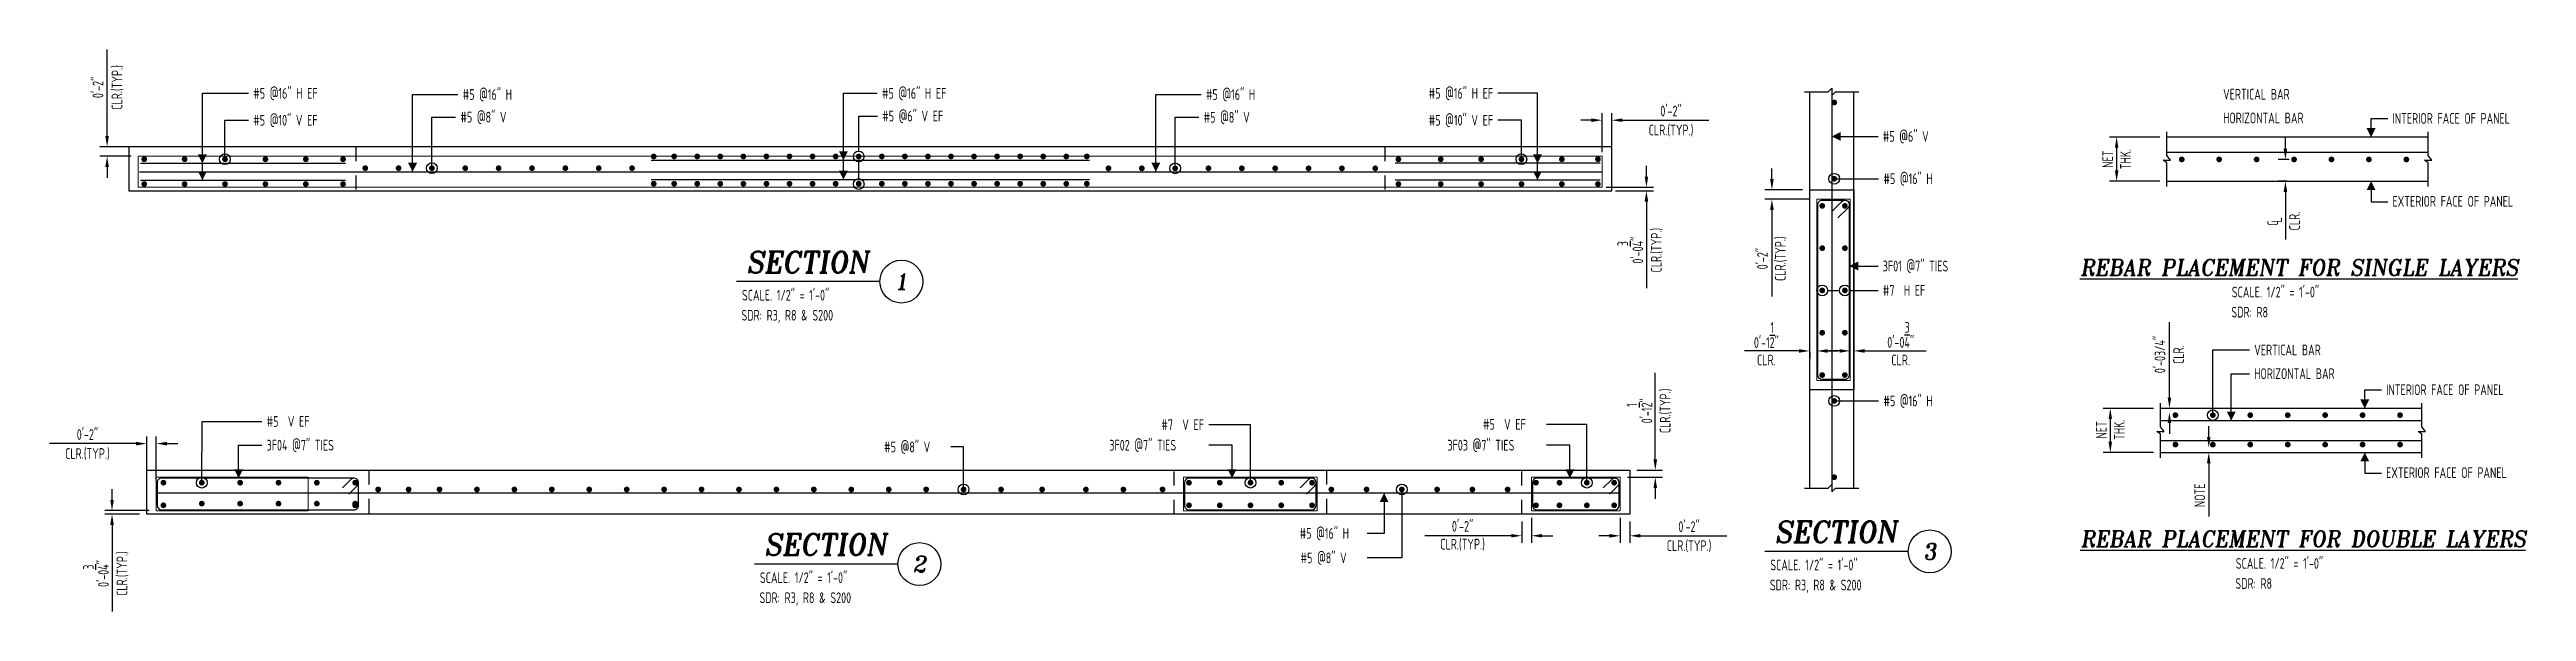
# Model space of a CAD drawing. Header units: inches. Extents: x -3675 to 11984, y -3832 to 1837.
# Drawn here: x 10755 to 11275, y -3832 to -3714 of the extents above; entities that cross this region are included whole.
import ezdxf
from ezdxf.enums import TextEntityAlignment as Align

# ---------------------------------------------------------------- set-up
doc = ezdxf.new("R2010")
doc.units = ezdxf.units.IN
doc.header["$MEASUREMENT"] = 0
doc.linetypes.add('HIDDEN', pattern=[6, 3, -3])
doc.layers.get('0').update_dxf_attribs({"linetype": 'CONTINUOUS'})
doc.layers.get('Defpoints').update_dxf_attribs({"linetype": 'CONTINUOUS'})
for name, color, linetype in [('0-25TEXT', 7, 'CONTINUOUS'), ('0-35', 3, 'CONTINUOUS'), ('0-35TEXT', 3, 'CONTINUOUS'), ('5', 4, 'CONTINUOUS'), ('DETAIL', 83, 'CONTINUOUS'), ('hidden', 7, 'HIDDEN'), ('REBARS', 4, 'CONTINUOUS')]:
    doc.layers.add(name, color=color, linetype=linetype)
doc.layers.add('COVER', color=6, linetype='CONTINUOUS', lineweight=0, plot=False)
doc.styles.add('AR', font='ARCHQUIK.shx', dxfattribs={"width": 0.8})
doc.styles.add('ROMANT', font='romant')
doc.dimstyles.new('CADS_DIM_48', dxfattribs={"dimscale": 48, "dimtxt": 0.09375, "dimasz": 0.09375, "dimexe": 0.0625, "dimexo": 0.0625, "dimgap": 0.09375, "dimtad": 0, "dimtih": 1, "dimtoh": 1, "dimzin": 1, "dimdsep": 46, "dimlunit": 4, "dimtxsty": 'AR', "dimblk": 'CLOSED', "dimcen": 0.1875, "dimadec": 0, "dimazin": 0, "dimtfac": 1, "dimtofl": 0, "dimtmove": 0, "dimatfit": 1, "dimldrblk": 'DOTBLANK', "dimfxl": 1, "dimtzin": 0, "dimarcsym": 0})

msp = doc.modelspace()

# ---------------------------------------------------------------- texts
at = {"color": 7, "linetype": 'Continuous', "style": 'ROMANT', "oblique": 9, "width": 0.95}
for s, p in [('%%UREBAR PLACEMENT FOR SINGLE LAYERS', (11227.46769, -3761.61972)), ('%%UREBAR PLACEMENT FOR DOUBLE LAYERS', (11228.30742, -3818.56576))]:
    msp.add_text(s, height=3.375, dxfattribs=at).set_placement(p, align=Align.CENTER)
at = {"layer": '0-25TEXT', "style": 'AR', "width": 0.8}
for s, height, p in [('#5 @16" H EF', 2.2497638, (10798.02994, -3724.52142)), ('#5 @16" H', 2.249764, (10841.99835, -3724.77146)), ('#5 @16" H EF', 2.2497638, (10929.99198, -3724.52142)), ('#5 @16" H', 2.249764, (10997.99138, -3724.77146)), ('#5 @8" V', 2.249764, (10841.51452, -3729.52128)), ('#5 @6" V EF', 2.2497638, (10930.04002, -3729.30755)), ('#5 @8" V', 2.249764, (10997.50755, -3729.55447)), ('#5 @10" V EF', 2.2497638, (10798.02994, -3730.16812)), ('#5 @6" V', 2.249764, (11140.05435, -3733.5663)), ('#5 @16" H', 2.249764, (11140.18004, -3742.44819)), ('3F01 @7" TIES', 2.2497638, (11140.05435, -3760.77451)), ('#7  H EF', 2.249764, (11140.05435, -3765.89184)), ('#5 @16" H', 2.249764, (11140.18004, -3789.08549)), ('#5  V EF', 2.249764, (10800.84826, -3793.39521)), ('#5  V EF', 2.249764, (11056.13386, -3793.99061)), ('3F04 @7" TIES', 2.2497638, (10800.84826, -3798.36745)), ('#5 @8" V', 2.249764, (10930.44884, -3798.74202)), ('3F02 @7" TIES', 2.2497638, (10977.72484, -3798.36745)), ('3F03 @7" TIES', 2.2497638, (11048.68637, -3798.36748)), ('#5 @16" H', 2.249764, (11017.66481, -3816.884)), ('#5 @8" V', 2.249764, (11017.84852, -3822.01423))]:
    msp.add_text(s, height=height, dxfattribs=at).set_placement(p)
for s, height, p in [('#5 @16" H EF', 2.2497638, (11058.27015, -3724.52142)), ('#5 @10" V EF', 2.2497638, (11058.27015, -3730.16812)), ('#7  V EF', 2.249764, (10997.58483, -3794.06884))]:
    msp.add_text(s, height=height, dxfattribs=at).set_placement(p, align=Align.RIGHT)
at = {"layer": '0-35TEXT', "style": 'AR', "width": 0.8}
for s, height, p in [('VERTICAL BAR', 2.2499437, (11211.47871, -3724.70397)), ('HORIZONTAL BAR', 2.2499437, (11211.47871, -3729.6997)), ('INTERIOR FACE OF PANEL', 2.2499437, (11247.01914, -3729.79043)), ('EXTERIOR FACE OF PANEL', 2.2499437, (11247.01914, -3747.18216)), ('SCALE. 1/2" = 1\'-0"', 2.2499437, (11213.31092, -3766.23845)), ('SDR: R3, R8 & S200', 2.2499437, (10900.5169, -3771.09215)), ('SCALE. 1/2" = 1\'-0"', 2.2499437, (10900.61369, -3766.88408)), ('SDR: R8', 2.249944, (11213.21412, -3770.44651)), ('VERTICAL BAR', 2.2499437, (11218.00989, -3778.36916)), ('HORIZONTAL BAR', 2.2499437, (11218.00989, -3783.3649)), ('INTERIOR FACE OF PANEL', 2.2499437, (11245.69318, -3786.73648)), ('EXTERIOR FACE OF PANEL', 2.2499437, (11245.69318, -3804.12821)), ('SCALE. 1/2" = 1\'-0"', 2.2499437, (11116.44783, -3823.50959)), ('SCALE. 1/2" = 1\'-0"', 2.2499437, (11214.15065, -3823.18449)), ('SCALE. 1/2" = 1\'-0"', 2.2499437, (10904.38616, -3826.1713)), ('SDR: R3, R8 & S200', 2.2499437, (11116.35103, -3827.71766)), ('SDR: R8', 2.249944, (11214.05386, -3827.39256)), ('SDR: R3, R8 & S200', 2.2499437, (10904.28937, -3830.37937))]:
    msp.add_text(s, height=height, dxfattribs=at).set_placement(p)

# ---------------------------------------------------------------- blocks, each defined once
blk = doc.blocks.new('leadrblk')
blk.add_lwpolyline([(0, 0, 0, 1, 0), (1, 0, 1, 1, 0)], format="xyseb")
blk = doc.blocks.new('SECT1')
at = {"color": 7, "linetype": 'Continuous'}
blk.add_line((0.627, 0), (-0.627, 0), dxfattribs=at)
blk.add_circle((0.815, 0), 0.188, dxfattribs=at)
at = {"color": 7, "linetype": 'Continuous', "style": 'ROMANT', "oblique": 9, "width": 0.95}
blk.add_text('SECTION', height=0.1875, dxfattribs=at).set_placement((-0.006, 0.077), align=Align.CENTER)
blk.add_attdef('SECT1', text='', height=0.141, dxfattribs=at).set_placement((0.815, 0), align=Align.MIDDLE)
blk = doc.blocks.new('*D499')
at = {"layer": 'Defpoints', "color": 0, "transparency": 16777216}
for p in [(11116.78, -3745.64), (11124.72, -3743.64), (11126.22, -3745.64)]:
    blk.add_point(p, dxfattribs=at)
at = {"layer": 'DETAIL', "color": 0, "lineweight": -2, "transparency": 16777216}
for p, q in [((11116.78, -3741.39), (11116.78, -3739.14)), ((11123.22, -3743.64), (11115.28, -3743.64)), ((11124.72, -3745.64), (11115.28, -3745.64)), ((11116.78, -3747.89), (11116.78, -3766.04))]:
    blk.add_line(p, q, dxfattribs=at)
at = {"layer": 'DETAIL', "color": 0, "transparency": 16777216}
for points in [[(11116.41, -3741.39), (11117.16, -3741.39), (11116.78, -3743.64)], [(11116.41, -3747.89), (11117.16, -3747.89), (11116.78, -3745.64)]]:
    blk.add_solid(points, dxfattribs=at)
at = {"layer": 'DETAIL', "color": 0, "transparency": 16777216, "insert": (11116.78, -3758.09), "char_height": 2.25, "attachment_point": 5, "rotation": 90, "style": 'AR'}
blk.add_mtext('0\'-2"\\PCLR.(TYP.)', dxfattribs=at)
blk = doc.blocks.new('_DotBlank')
at = {"layer": '0-35', "color": 0, "lineweight": -2}
blk.add_line((-0.5, 0), (-1, 0), dxfattribs=at)
blk.add_circle((0, 0), 0.5, dxfattribs=at)
blk = doc.blocks.new('*D500')
at = {"layer": 'Defpoints', "color": 0, "transparency": 16777216}
for p in [(11124.72, -3776.2), (11124.72, -3777.46), (11126.22, -3776.2)]:
    blk.add_point(p, dxfattribs=at)
at = {"layer": 'DETAIL', "color": 0, "lineweight": -2, "transparency": 16777216}
for p, q in [((11122.47, -3777.46), (11111.02, -3777.46)), ((11124.72, -3777.7), (11124.72, -3778.96)), ((11126.22, -3777.7), (11126.22, -3778.96)), ((11128.47, -3777.46), (11130.72, -3777.46))]:
    blk.add_line(p, q, dxfattribs=at)
at = {"layer": 'DETAIL', "color": 0, "transparency": 16777216}
for points in [[(11122.47, -3777.09), (11122.47, -3777.84), (11124.72, -3777.46)], [(11128.47, -3777.09), (11128.47, -3777.84), (11126.22, -3777.46)]]:
    blk.add_solid(points, dxfattribs=at)
at = {"layer": 'DETAIL', "color": 0, "transparency": 16777216, "char_height": 2.25, "attachment_point": 5, "style": 'AR'}
for s, insert in [('0\'-1{\\H1.000000x;\\S1/2;}"', (11115.62, -3774.13)), ('CLR.', (11115.62, -3779.38))]:
    blk.add_mtext(s, dxfattribs=dict(at, insert=insert))
blk = doc.blocks.new('*D501')
at = {"layer": 'Defpoints', "color": 0, "transparency": 16777216}
for p in [(11133.22, -3777.59), (11133.97, -3777.46), (11133.97, -3777.59)]:
    blk.add_point(p, dxfattribs=at)
at = {"layer": 'DETAIL', "color": 0, "lineweight": -2, "transparency": 16777216}
for p, q in [((11130.97, -3777.46), (11128.72, -3777.46)), ((11133.22, -3776.09), (11133.22, -3775.96)), ((11133.97, -3776.09), (11133.97, -3775.96)), ((11136.22, -3777.46), (11149.16, -3777.46))]:
    blk.add_line(p, q, dxfattribs=at)
at = {"layer": 'DETAIL', "color": 0, "transparency": 16777216}
for points in [[(11130.97, -3777.08), (11130.97, -3777.83), (11133.22, -3777.46)], [(11136.22, -3777.08), (11136.22, -3777.83), (11133.97, -3777.46)]]:
    blk.add_solid(points, dxfattribs=at)
at = {"layer": 'DETAIL', "color": 0, "transparency": 16777216, "char_height": 2.25, "attachment_point": 5, "style": 'AR'}
for s, insert in [('0\'-0{\\H1.000000x;\\S3/4;}"', (11143.81, -3774.08)), ('CLR.', (11143.81, -3779.37))]:
    blk.add_mtext(s, dxfattribs=dict(at, insert=insert))
blk = doc.blocks.new('*D503')
at = {"layer": 'Defpoints', "color": 0, "transparency": 16777216}
for p in [(11083.16, -3729.04), (11081.16, -3737.23), (11083.16, -3738.29)]:
    blk.add_point(p, dxfattribs=at)
at = {"layer": 'DETAIL', "color": 0, "lineweight": -2, "transparency": 16777216}
for p, q in [((11078.91, -3729.04), (11076.66, -3729.04)), ((11081.16, -3735.73), (11081.16, -3727.54)), ((11083.16, -3736.79), (11083.16, -3727.54)), ((11085.41, -3729.04), (11103.56, -3729.04))]:
    blk.add_line(p, q, dxfattribs=at)
at = {"layer": 'DETAIL', "color": 0, "transparency": 16777216}
for points in [[(11078.91, -3728.66), (11078.91, -3729.41), (11081.16, -3729.04)], [(11085.41, -3728.66), (11085.41, -3729.41), (11083.16, -3729.04)]]:
    blk.add_solid(points, dxfattribs=at)
at = {"layer": 'DETAIL', "color": 0, "transparency": 16777216, "char_height": 2.25, "attachment_point": 5, "style": 'AR'}
for s, insert in [('0\'-2"', (11095.61, -3727.12)), ('CLR.(TYP.)', (11095.61, -3731.22))]:
    blk.add_mtext(s, dxfattribs=dict(at, insert=insert))
blk = doc.blocks.new('*D504')
at = {"layer": 'Defpoints', "color": 0, "transparency": 16777216}
for p in [(11080.52, -3743.11), (11082.44, -3743.86), (11090.45, -3743.86)]:
    blk.add_point(p, dxfattribs=at)
at = {"layer": 'DETAIL', "color": 0, "lineweight": -2, "transparency": 16777216}
for p, q in [((11090.45, -3740.86), (11090.45, -3738.61)), ((11082.02, -3743.11), (11091.95, -3743.11)), ((11083.94, -3743.86), (11091.95, -3743.86)), ((11090.45, -3746.11), (11090.45, -3764.26))]:
    blk.add_line(p, q, dxfattribs=at)
at = {"layer": 'DETAIL', "color": 0, "transparency": 16777216}
for points in [[(11090.07, -3740.86), (11090.82, -3740.86), (11090.45, -3743.11)], [(11090.07, -3746.11), (11090.82, -3746.11), (11090.45, -3743.86)]]:
    blk.add_solid(points, dxfattribs=at)
at = {"layer": 'DETAIL', "color": 0, "transparency": 16777216, "char_height": 2.25, "attachment_point": 5, "rotation": 90, "style": 'AR'}
for s, insert in [('CLR.(TYP.)', (11092.63, -3756.31)), ('0\'-0{\\H1.000000x;\\S3/4;}"', (11087.07, -3756.31))]:
    blk.add_mtext(s, dxfattribs=dict(at, insert=insert))
blk = doc.blocks.new('*D505')
at = {"layer": 'Defpoints', "color": 0, "transparency": 16777216}
for p in [(10767.37, -3734.61), (10773.91, -3734.61), (10773.91, -3736.61)]:
    blk.add_point(p, dxfattribs=at)
at = {"layer": 'DETAIL', "color": 0, "lineweight": -2, "transparency": 16777216}
for p, q in [((10767.37, -3732.36), (10767.37, -3714.21)), ((10772.41, -3734.61), (10765.87, -3734.61)), ((10772.41, -3736.61), (10765.87, -3736.61)), ((10767.37, -3738.86), (10767.37, -3741.11))]:
    blk.add_line(p, q, dxfattribs=at)
at = {"layer": 'DETAIL', "color": 0, "transparency": 16777216}
for points in [[(10766.99, -3732.36), (10767.74, -3732.36), (10767.37, -3734.61)], [(10766.99, -3738.86), (10767.74, -3738.86), (10767.37, -3736.61)]]:
    blk.add_solid(points, dxfattribs=at)
at = {"layer": 'DETAIL', "color": 0, "transparency": 16777216, "char_height": 2.25, "attachment_point": 5, "rotation": 90, "style": 'AR'}
for s, insert in [('0\'-2"', (10765.45, -3722.16)), ('CLR.(TYP.)', (10769.55, -3722.16))]:
    blk.add_mtext(s, dxfattribs=dict(at, insert=insert))
blk = doc.blocks.new('*D506')
at = {"layer": 'Defpoints', "color": 0, "transparency": 16777216}
for p in [(10775.69, -3796.91), (10775.69, -3806.17), (10777.69, -3806.17)]:
    blk.add_point(p, dxfattribs=at)
at = {"layer": 'DETAIL', "color": 0, "lineweight": -2, "transparency": 16777216}
for p, q in [((10773.44, -3796.91), (10755.29, -3796.91)), ((10775.69, -3804.67), (10775.69, -3795.41)), ((10777.69, -3804.67), (10777.69, -3795.41)), ((10779.94, -3796.91), (10782.19, -3796.91))]:
    blk.add_line(p, q, dxfattribs=at)
at = {"layer": 'DETAIL', "color": 0, "transparency": 16777216}
for points in [[(10773.44, -3796.54), (10773.44, -3797.29), (10775.69, -3796.91)], [(10779.94, -3796.54), (10779.94, -3797.29), (10777.69, -3796.91)]]:
    blk.add_solid(points, dxfattribs=at)
at = {"layer": 'DETAIL', "color": 0, "transparency": 16777216, "char_height": 2.25, "attachment_point": 5, "style": 'AR'}
for s, insert in [('0\'-2"', (10763.24, -3795)), ('CLR.(TYP.)', (10763.24, -3799.1))]:
    blk.add_mtext(s, dxfattribs=dict(at, insert=insert))
blk = doc.blocks.new('*D507')
at = {"layer": 'Defpoints', "color": 0, "transparency": 16777216}
for p in [(11084.94, -3803.98), (11086.94, -3802.48), (11092.31, -3802.48)]:
    blk.add_point(p, dxfattribs=at)
at = {"layer": 'DETAIL', "color": 0, "lineweight": -2, "transparency": 16777216}
for p, q in [((11092.31, -3800.23), (11092.31, -3782.08)), ((11086.44, -3803.98), (11093.81, -3803.98)), ((11088.44, -3802.48), (11093.81, -3802.48)), ((11092.31, -3806.23), (11092.31, -3808.48))]:
    blk.add_line(p, q, dxfattribs=at)
at = {"layer": 'DETAIL', "color": 0, "transparency": 16777216}
for points in [[(11091.93, -3800.23), (11092.68, -3800.23), (11092.31, -3802.48)], [(11091.93, -3806.23), (11092.68, -3806.23), (11092.31, -3803.98)]]:
    blk.add_solid(points, dxfattribs=at)
at = {"layer": 'DETAIL', "color": 0, "transparency": 16777216, "char_height": 2.25, "attachment_point": 5, "rotation": 90, "style": 'AR'}
for s, insert in [('0\'-1{\\H1.000000x;\\S1/2;}"', (11088.97, -3790.03)), ('CLR.(TYP.)', (11094.49, -3790.03))]:
    blk.add_mtext(s, dxfattribs=dict(at, insert=insert))
blk = doc.blocks.new('*D508')
at = {"layer": 'Defpoints', "color": 0, "transparency": 16777216}
for p in [(10768.4, -3811.73), (10775.69, -3811.73), (10777.69, -3810.98)]:
    blk.add_point(p, dxfattribs=at)
at = {"layer": 'DETAIL', "color": 0, "lineweight": -2, "transparency": 16777216}
for p, q in [((10768.4, -3808.73), (10768.4, -3806.48)), ((10776.19, -3810.98), (10766.9, -3810.98)), ((10774.19, -3811.73), (10766.9, -3811.73)), ((10768.4, -3813.98), (10768.4, -3832.13))]:
    blk.add_line(p, q, dxfattribs=at)
at = {"layer": 'DETAIL', "color": 0, "transparency": 16777216}
for points in [[(10768.03, -3808.73), (10768.78, -3808.73), (10768.4, -3810.98)], [(10768.03, -3813.98), (10768.78, -3813.98), (10768.4, -3811.73)]]:
    blk.add_solid(points, dxfattribs=at)
at = {"layer": 'DETAIL', "color": 0, "transparency": 16777216, "char_height": 2.25, "attachment_point": 5, "rotation": 90, "style": 'AR'}
for s, insert in [('CLR.(TYP.)', (10770.59, -3824.18)), ('0\'-0{\\H1.000000x;\\S3/4;}"', (10765.03, -3824.18))]:
    blk.add_mtext(s, dxfattribs=dict(at, insert=insert))
blk = doc.blocks.new('*D487')
at = {"layer": 'Defpoints', "color": 0, "transparency": 16777216}
for p in [(11064.31, -3811.73), (11066.31, -3810.98), (11066.31, -3816.25)]:
    blk.add_point(p, dxfattribs=at)
at = {"layer": 'DETAIL', "color": 0, "lineweight": -2, "transparency": 16777216}
for p, q in [((11064.31, -3813.23), (11064.31, -3817.75)), ((11066.31, -3812.48), (11066.31, -3817.75)), ((11062.06, -3816.25), (11043.91, -3816.25)), ((11068.56, -3816.25), (11070.81, -3816.25))]:
    blk.add_line(p, q, dxfattribs=at)
at = {"layer": 'DETAIL', "color": 0, "transparency": 16777216}
for points in [[(11062.06, -3815.87), (11062.06, -3816.62), (11064.31, -3816.25)], [(11068.56, -3815.87), (11068.56, -3816.62), (11066.31, -3816.25)]]:
    blk.add_solid(points, dxfattribs=at)
at = {"layer": 'DETAIL', "color": 0, "transparency": 16777216, "insert": (11051.86, -3816.25), "char_height": 2.25, "attachment_point": 5, "style": 'AR'}
blk.add_mtext('0\'-2"\\PCLR.(TYP.)', dxfattribs=at)
blk = doc.blocks.new('*D488')
at = {"layer": 'Defpoints', "color": 0, "transparency": 16777216}
for p in [(11084.94, -3810.98), (11086.94, -3811.73), (11086.94, -3816.26)]:
    blk.add_point(p, dxfattribs=at)
at = {"layer": 'DETAIL', "color": 0, "lineweight": -2, "transparency": 16777216}
for p, q in [((11084.94, -3812.48), (11084.94, -3817.76)), ((11086.94, -3813.23), (11086.94, -3817.76)), ((11082.69, -3816.26), (11080.44, -3816.26)), ((11089.19, -3816.26), (11107.34, -3816.26))]:
    blk.add_line(p, q, dxfattribs=at)
at = {"layer": 'DETAIL', "color": 0, "transparency": 16777216}
for points in [[(11082.69, -3815.88), (11082.69, -3816.63), (11084.94, -3816.26)], [(11089.19, -3815.88), (11089.19, -3816.63), (11086.94, -3816.26)]]:
    blk.add_solid(points, dxfattribs=at)
at = {"layer": 'DETAIL', "color": 0, "transparency": 16777216, "char_height": 2.25, "attachment_point": 5, "style": 'AR'}
for s, insert in [('0\'-2"', (11099.39, -3814.34)), ('CLR.(TYP.)', (11099.39, -3818.44))]:
    blk.add_mtext(s, dxfattribs=dict(at, insert=insert))
blk = doc.blocks.new('*U1298', base_point=(10777.69, -3810.98))
at = {"layer": 'REBARS', "color": 0}
blk.add_lwpolyline([(10818.08, -3807.54), (10819.85, -3805.77, 0.668179), (10819.19, -3804.17), (10778.81, -3804.17, 0.414214), (10777.87, -3805.11), (10777.87, -3809.86, 0.414213), (10778.81, -3810.8), (10819.19, -3810.8, 0.414214), (10820.12, -3809.86), (10820.12, -3805.11, 0.668178), (10818.52, -3804.45), (10816.76, -3806.21)], format="xyb", dxfattribs=at)
blk = doc.blocks.new('*U1299', base_point=(11066.31, -3810.98))
at = {"layer": 'REBARS', "color": 0}
blk.add_lwpolyline([(11082.71, -3807.54), (11084.47, -3805.77, 0.668179), (11083.81, -3804.17), (11067.44, -3804.17, 0.414213), (11066.5, -3805.11), (11066.5, -3809.86, 0.414214), (11067.44, -3810.8), (11083.81, -3810.8, 0.414213), (11084.75, -3809.86), (11084.75, -3805.11, 0.668179), (11083.15, -3804.45), (11081.38, -3806.21)], format="xyb", dxfattribs=at)
blk = doc.blocks.new('*U1300', base_point=(10993.31, -3810.98))
at = {"layer": 'REBARS', "color": 0}
blk.add_lwpolyline([(11019.08, -3807.54), (11020.85, -3805.77, 0.668179), (11020.19, -3804.17), (10994.44, -3804.17, 0.414213), (10993.5, -3805.11), (10993.5, -3809.86, 0.414214), (10994.44, -3810.8), (11020.19, -3810.8, 0.414213), (11021.12, -3809.86), (11021.12, -3805.11, 0.668179), (11019.52, -3804.45), (11017.76, -3806.21)], format="xyb", dxfattribs=at)
blk = doc.blocks.new('*U1301', base_point=(11084.69, -3807.62))
at = {"layer": 'REBARS', "color": 0}
blk.add_lwpolyline([(11084.69, -3807.31), (10777.69, -3807.31)], dxfattribs=at)
blk = doc.blocks.new('*U1302', base_point=(11080.74, -3741.93))
at = {"layer": 'REBARS', "color": 0}
blk.add_lwpolyline([(11080.74, -3741.62), (11037.74, -3741.62)], dxfattribs=at)
blk = doc.blocks.new('*U1303', base_point=(11080.74, -3738.4))
at = {"layer": 'REBARS', "color": 0}
blk.add_lwpolyline([(11080.74, -3738.08), (11037.74, -3738.08)], dxfattribs=at)
blk = doc.blocks.new('*U1304', base_point=(10881.53, -3741.17))
at = {"layer": 'REBARS', "color": 0}
blk.add_lwpolyline([(10881.53, -3741.48), (10973.53, -3741.48)], dxfattribs=at)
blk = doc.blocks.new('*U1305', base_point=(10881.53, -3737.72))
at = {"layer": 'REBARS', "color": 0}
blk.add_lwpolyline([(10881.53, -3737.41), (10973.53, -3737.41)], dxfattribs=at)
blk = doc.blocks.new('*U1306', base_point=(10774.16, -3740.17))
at = {"layer": 'REBARS', "color": 0}
blk.add_lwpolyline([(10774.16, -3739.86), (11081.16, -3739.86)], dxfattribs=at)
blk = doc.blocks.new('*U1307', base_point=(10774.38, -3741.3))
at = {"layer": 'REBARS', "color": 0}
blk.add_lwpolyline([(10774.38, -3741.62), (10817.38, -3741.62)], dxfattribs=at)
blk = doc.blocks.new('*U1308', base_point=(10774.38, -3738.4))
at = {"layer": 'REBARS', "color": 0}
blk.add_lwpolyline([(10774.38, -3738.08), (10817.38, -3738.08)], dxfattribs=at)
blk = doc.blocks.new('*U1313', base_point=(11126.22, -3783.64))
at = {"layer": 'REBARS', "color": 0}
blk.add_lwpolyline([(11129.31, -3748.23), (11131.43, -3746.1, -0.668178), (11133.03, -3746.77), (11133.03, -3782.52, -0.414214), (11132.09, -3783.45), (11127.34, -3783.45, -0.414213), (11126.41, -3782.52), (11126.41, -3746.77, -0.414214), (11127.34, -3745.83), (11132.09, -3745.83, -0.668179), (11132.76, -3747.43), (11130.64, -3749.55)], format="xyb", dxfattribs=at)
blk = doc.blocks.new('*D509')
at = {"layer": 'Defpoints', "color": 0, "transparency": 16777216}
for p in [(11199.68, -3732.58), (11189.13, -3741.83), (11199.68, -3741.83)]:
    blk.add_point(p, dxfattribs=at)
at = {"layer": 'DETAIL', "color": 0, "lineweight": -2, "transparency": 16777216}
for p, q in [((11198.18, -3732.58), (11187.63, -3732.58)), ((11189.13, -3734.83), (11189.13, -3739.58)), ((11198.18, -3741.83), (11187.63, -3741.83))]:
    blk.add_line(p, q, dxfattribs=at)
at = {"layer": 'DETAIL', "color": 0, "transparency": 16777216}
for points in [[(11188.76, -3734.83), (11189.51, -3734.83), (11189.13, -3732.58)], [(11188.76, -3739.58), (11189.51, -3739.58), (11189.13, -3741.83)]]:
    blk.add_solid(points, dxfattribs=at)
at = {"layer": 'DETAIL', "color": 0, "transparency": 16777216, "insert": (11189.13, -3737.2), "char_height": 2.25, "attachment_point": 5, "rotation": 90, "style": 'AR'}
blk.add_mtext('NET\\PTHK.', dxfattribs=at)
blk = doc.blocks.new('*D510')
at = {"layer": 'Defpoints', "color": 0, "transparency": 16777216}
for p in [(11198.36, -3789.52), (11187.81, -3798.77), (11198.36, -3798.77)]:
    blk.add_point(p, dxfattribs=at)
at = {"layer": 'DETAIL', "color": 0, "lineweight": -2, "transparency": 16777216}
for p, q in [((11196.86, -3789.52), (11186.31, -3789.52)), ((11187.81, -3791.77), (11187.81, -3796.52)), ((11196.86, -3798.77), (11186.31, -3798.77))]:
    blk.add_line(p, q, dxfattribs=at)
at = {"layer": 'DETAIL', "color": 0, "transparency": 16777216}
for points in [[(11187.43, -3791.77), (11188.18, -3791.77), (11187.81, -3789.52)], [(11187.43, -3796.52), (11188.18, -3796.52), (11187.81, -3798.77)]]:
    blk.add_solid(points, dxfattribs=at)
at = {"layer": 'DETAIL', "color": 0, "transparency": 16777216, "insert": (11187.81, -3794.02), "char_height": 2.25, "attachment_point": 5, "rotation": 90, "style": 'AR'}
blk.add_mtext('NET\\PTHK.', dxfattribs=at)
blk = doc.blocks.new('*D511')
at = {"layer": 'Defpoints', "color": 0, "transparency": 16777216}
for p in [(11200.22, -3789.52), (11200.22, -3789.52), (11200.22, -3790.33)]:
    blk.add_point(p, dxfattribs=at)
at = {"layer": 'DETAIL', "color": 0, "lineweight": -2, "transparency": 16777216}
for p, q in [((11200.22, -3787.27), (11200.22, -3771.42)), ((11200.22, -3792.58), (11200.22, -3794.83))]:
    blk.add_line(p, q, dxfattribs=at)
at = {"layer": 'DETAIL', "color": 0, "transparency": 16777216}
for points in [[(11199.84, -3787.27), (11200.59, -3787.27), (11200.22, -3789.52)], [(11199.84, -3792.58), (11200.59, -3792.58), (11200.22, -3790.33)]]:
    blk.add_solid(points, dxfattribs=at)
at = {"layer": 'DETAIL', "color": 0, "transparency": 16777216, "char_height": 2.25, "attachment_point": 5, "rotation": 90, "style": 'AR'}
for s, insert in [('0\'-03/4"', (11198.22, -3778.22)), ('CLR.', (11202.13, -3778.22))]:
    blk.add_mtext(s, dxfattribs=dict(at, insert=insert))
blk = doc.blocks.new('*D512')
at = {"layer": 'Defpoints', "color": 0, "transparency": 16777216}
for p in [(11208.47, -3797.74), (11208.47, -3798.77), (11208.47, -3798.77)]:
    blk.add_point(p, dxfattribs=at)
at = {"layer": 'DETAIL', "color": 0, "lineweight": -2, "transparency": 16777216}
for p, q in [((11208.47, -3795.49), (11208.47, -3793.24)), ((11208.47, -3801.02), (11208.47, -3812.22))]:
    blk.add_line(p, q, dxfattribs=at)
at = {"layer": 'DETAIL', "color": 0, "transparency": 16777216}
for points in [[(11208.09, -3795.49), (11208.84, -3795.49), (11208.47, -3797.74)], [(11208.09, -3801.02), (11208.84, -3801.02), (11208.47, -3798.77)]]:
    blk.add_solid(points, dxfattribs=at)
at = {"layer": 'DETAIL', "color": 0, "transparency": 16777216, "insert": (11206.59, -3807.75), "char_height": 2.25, "width": 29.6069, "attachment_point": 5, "rotation": 90, "style": 'AR'}
blk.add_mtext('NOTE', dxfattribs=at)
blk = doc.blocks.new('*D513')
at = {"layer": 'Defpoints', "color": 0, "transparency": 16777216}
for p in [(11226.87, -3737.27), (11224.56, -3741.83), (11226.37, -3741.83)]:
    blk.add_point(p, dxfattribs=at)
at = {"layer": 'DETAIL', "color": 0, "lineweight": -2, "transparency": 16777216}
for p, q in [((11225.37, -3737.27), (11223.06, -3737.27)), ((11224.56, -3735.02), (11224.56, -3732.77)), ((11224.87, -3741.83), (11223.06, -3741.83)), ((11224.56, -3744.08), (11224.56, -3754.1))]:
    blk.add_line(p, q, dxfattribs=at)
at = {"layer": 'DETAIL', "color": 0, "transparency": 16777216}
for points in [[(11224.18, -3735.02), (11224.93, -3735.02), (11224.56, -3737.27)], [(11224.18, -3744.08), (11224.93, -3744.08), (11224.56, -3741.83)]]:
    blk.add_solid(points, dxfattribs=at)
at = {"layer": 'DETAIL', "color": 0, "transparency": 16777216, "insert": (11226.47, -3750.21), "char_height": 2.25, "attachment_point": 5, "rotation": 90, "style": 'AR'}
blk.add_mtext('CLR.', dxfattribs=at)
blk = doc.blocks.new('A$C2A293661')
at = {"layer": '0-35TEXT', "style": 'AR', "width": 0.8}
for s, p in [('C', (-0.72, 0.84)), ('L', (0, 0))]:
    blk.add_text(s, height=2.25, dxfattribs=at).set_placement(p)

# ---------------------------------------------------------------- dimensions: what is measured, and where the dimension line sits
at = {"layer": 'DETAIL'}
for base, p1, p2, angle, text, picture, middle in [((10767.3677, -3734.60676), (10773.91427, -3736.60676), (10773.91427, -3734.60676), 90, '<>\\XCLR.(TYP.)', '*D505', (10767.3677, -3722.15676)), ((11224.55654, -3741.82679), (11226.86967, -3737.27093), (11226.36967, -3741.82679), 90, ' \\XCLR.', '*D513', (11224.55654, -3750.21127)), ((11090.44717, -3743.85676), (11080.51563, -3743.10676), (11082.43608, -3743.85676), 90, '<>\\XCLR.(TYP.)', '*D504', (11090.44717, -3756.30676)), ((11200.216, -3789.52283), (11200.216, -3790.33048), (11200.216, -3789.52283), 90, '0\'-03/4"\\XCLR.', '*D511', (11200.216, -3778.22111)), ((11092.30952, -3802.48498), (11084.93674, -3803.98498), (11086.93674, -3802.48498), 90, '<>\\XCLR.(TYP.)', '*D507', (11092.30952, -3790.03498)), ((10775.68674, -3796.91344), (10777.68674, -3806.16904), (10775.68674, -3806.16904), 180, '<>\\XCLR.(TYP.)', '*D506', (10763.23674, -3796.91344)), ((11208.46682, -3798.77283), (11208.46682, -3797.73627), (11208.46682, -3798.77283), 90, 'NOTE', '*D512', (11206.59182, -3807.74697)), ((10768.40385, -3811.73498), (10777.68674, -3810.98498), (10775.68674, -3811.73498), 90, '<>\\XCLR.(TYP.)', '*D508', (10768.40385, -3824.18498)), ((11086.93674, -3816.25823), (11084.93674, -3810.98498), (11086.93674, -3811.73498), 180, '<>\\XCLR.(TYP.)', '*D488', (11099.38674, -3816.25823))]:
    dim = msp.add_linear_dim(base=base, p1=p1, p2=p2, angle=angle, text=text, dimstyle='CADS_DIM_48', override={"dimscale": 24, "dimgap": 0.03125, "dimtad": 1, "dimtih": 0, "dimtoh": 0, "dimdec": 3, "dimtdec": 3}, dxfattribs=at)
    dim.commit()
    dim.dimension.update_dxf_attribs({"geometry": picture, "text_midpoint": middle})
for base, p1, p2, text, picture, middle in [((11083.16427, -3729.03522), (11081.16427, -3737.23177), (11083.16427, -3738.29082), '<>\\XCLR.(TYP.)', '*D503', (11095.61427, -3729.03522)), ((11124.71975, -3777.46394), (11126.21975, -3776.19916), (11124.71975, -3776.19916), '<>\\XCLR.', '*D500', (11115.62147, -3777.46394)), ((11133.96975, -3777.45666), (11133.21975, -3777.5927), (11133.96975, -3777.5927), '<>\\XCLR.', '*D501', (11143.81285, -3777.45666))]:
    dim = msp.add_linear_dim(base=base, p1=p1, p2=p2, text=text, dimstyle='CADS_DIM_48', override={"dimscale": 24, "dimgap": 0.03125, "dimtad": 1, "dimtih": 0, "dimtoh": 0, "dimdec": 3, "dimtdec": 3}, dxfattribs=at)
    dim.commit()
    dim.dimension.update_dxf_attribs({"geometry": picture, "text_midpoint": middle})
for base, p1, p2, angle, text, picture, middle in [((11189.1348, -3741.82679), (11199.68448, -3732.57679), (11199.68448, -3741.82679), 90, 'NET\\XTHK.', '*D509', (11189.1348, -3737.20179)), ((11116.78125, -3745.64196), (11124.71975, -3743.64196), (11126.21975, -3745.64196), 90, '<>\\XCLR.(TYP.)', '*D499', (11116.78125, -3758.09196)), ((11187.80884, -3798.77283), (11198.35853, -3789.52283), (11198.35853, -3798.77283), 90, 'NET\\XTHK.', '*D510', (11187.80884, -3794.02019)), ((11066.31174, -3816.24899), (11064.31174, -3811.73498), (11066.31174, -3810.98498), 180, '<>\\XCLR.(TYP.)', '*D487', (11051.86174, -3816.24899))]:
    dim = msp.add_linear_dim(base=base, p1=p1, p2=p2, angle=angle, text=text, dimstyle='CADS_DIM_48', override={"dimscale": 24, "dimgap": 0.03125, "dimtad": 1, "dimtih": 0, "dimtoh": 0, "dimdec": 3, "dimtdec": 3}, dxfattribs=at)
    dim.commit()
    dim.dimension.update_dxf_attribs({"geometry": picture, "text_midpoint": middle, "dimtype": 160})

# ---------------------------------------------------------------- linework, layer by layer
at = {"layer": '0-25TEXT'}
for points in [[(10787.36451, -3741.61586), (10787.36451, -3723.39654), (10797.03005, -3723.39654)], [(10831.47984, -3739.85679), (10831.47984, -3723.64658), (10840.99846, -3723.64658)], [(10921.91409, -3737.41091), (10921.91409, -3723.39654), (10928.99208, -3723.39654)], [(10921.91409, -3741.48186), (10921.91409, -3723.39654), (10928.99208, -3723.39654)], [(10987.47287, -3739.85679), (10987.47287, -3723.64658), (10996.99149, -3723.64658)], [(11067.58219, -3741.61586), (11067.58219, -3723.39654), (11059.27005, -3723.39654)], [(10925.11859, -3735.5155), (10925.11859, -3728.18266), (10929.04013, -3728.18266)], [(11129.34555, -3732.44142), (11139.05446, -3732.44142)], [(11242.53788, -3732.57679), (11242.53788, -3728.66546), (11246.01916, -3728.66546)], [(10925.11859, -3741.30458), (10925.11859, -3737.7655)], [(11242.53788, -3741.82679), (11242.53788, -3746.13477), (11246.01916, -3746.13477)], [(11133.03224, -3759.64962), (11139.05446, -3759.64962)], [(11213.18356, -3792.05652), (11213.18356, -3782.23993), (11217.00992, -3782.23993)], [(11241.21193, -3789.52283), (11241.21193, -3785.6115), (11244.6932, -3785.6115)], [(10794.95634, -3804.17248), (10794.95634, -3797.24256), (10799.84836, -3797.24256)], [(11003.47675, -3804.17248), (11003.47675, -3797.24257), (10998.58472, -3797.24257)], [(11074.37621, -3804.17251), (11074.37621, -3797.2426), (11069.48419, -3797.2426)], [(11241.21193, -3798.77283), (11241.21193, -3803.08082), (11244.6932, -3803.08082)], [(11035.37472, -3807.3083), (11035.37472, -3815.75912), (11031.82194, -3815.75912)]]:
    msp.add_lwpolyline(points, dxfattribs=at)
at = {"layer": '0-35'}
for p, q in [((11124.71975, -3806.22813), (11124.71975, -3723.05579)), ((11133.96975, -3806.22813), (11133.96975, -3723.05579))]:
    msp.add_line(p, q, dxfattribs=at)
at = {"layer": '0-35', "color": 0, "lineweight": -2}
for p, q in [((11128.46974, -3764.76696), (11130.96974, -3764.76696)), ((11133.21974, -3764.76696), (11139.05446, -3764.76696)), ((11133.21974, -3764.76696), (11134.30446, -3764.76696))]:
    msp.add_line(p, q, dxfattribs=at)
at = {"layer": '0-35'}
for points in [[(11123.62962, -3723.05579), (11128.57391, -3723.05579), (11129.34475, -3722.28496), (11129.34475, -3723.82662), (11130.11558, -3723.05579), (11135.05987, -3723.05579)], [(11199.68448, -3742.91691), (11199.68448, -3737.97262), (11198.91365, -3737.40012), (11200.45532, -3737.40012), (11199.68448, -3736.43096), (11199.68448, -3731.48667)], [(11254.48737, -3732.57679), (11199.68448, -3732.57679)], [(11254.48737, -3742.91691), (11254.48737, -3737.97262), (11253.71653, -3737.40012), (11255.2582, -3737.40012), (11254.48737, -3736.43096), (11254.48737, -3731.48667)], [(11199.68448, -3741.82679), (11254.48737, -3741.82679)], [(11198.35853, -3799.86296), (11198.35853, -3794.91867), (11197.58769, -3794.34616), (11199.12936, -3794.34616), (11198.35853, -3793.377), (11198.35853, -3788.43271)], [(11253.16141, -3789.52283), (11198.35853, -3789.52283)], [(11253.16141, -3799.86296), (11253.16141, -3794.91867), (11252.39058, -3794.34616), (11253.93224, -3794.34616), (11253.16141, -3793.377), (11253.16141, -3788.43271)], [(11198.35853, -3798.77283), (11253.16141, -3798.77283)], [(11123.62962, -3806.22813), (11128.57391, -3806.22813), (11129.34474, -3805.45729), (11129.34474, -3806.99896), (11130.11557, -3806.22813), (11135.05987, -3806.22813)]]:
    msp.add_lwpolyline(points, dxfattribs=at)
for points in [[(11083.16427, -3734.60676), (10771.91427, -3734.60676), (10771.91427, -3743.85676), (11083.16427, -3743.85676)], [(11124.71975, -3743.64196), (11133.96975, -3743.64196), (11133.96975, -3785.64196), (11124.71975, -3785.64196)], [(10775.68674, -3802.48498), (11086.93674, -3802.48498), (11086.93674, -3811.73498), (10775.68674, -3811.73498)]]:
    msp.add_lwpolyline(points, close=True, dxfattribs=at)
at = {"layer": '0-35', "color": 0, "lineweight": -2}
for centre in [(10925.11859, -3736.6405), (10925.11859, -3742.42958), (11127.34474, -3764.76696), (11132.09474, -3764.76696)]:
    msp.add_circle(centre, 1.125, dxfattribs=at)
at = {"layer": '5', "const_width": 0.6}
for points in [[(10774.86428, -3737.23177, 1), (10775.46428, -3737.23177, 1)], [(10783.33928, -3737.23177, 1), (10783.93928, -3737.23177, 1)], [(10791.81427, -3737.23177, 1), (10792.41427, -3737.23177, 1)], [(10800.28927, -3737.23177, 1), (10800.88927, -3737.23177, 1)], [(10808.76427, -3737.23177, 1), (10809.36427, -3737.23177, 1)], [(10816.58824, -3737.23177, 1), (10817.18824, -3737.23177, 1)], [(10881.79188, -3736.6405, 1), (10882.39188, -3736.6405, 1)], [(10886.08761, -3736.6405, 1), (10886.68761, -3736.6405, 1)], [(10890.92898, -3736.6405, 1), (10891.52898, -3736.6405, 1)], [(10895.77036, -3736.6405, 1), (10896.37036, -3736.6405, 1)], [(10900.61173, -3736.6405, 1), (10901.21173, -3736.6405, 1)], [(10905.4531, -3736.6405, 1), (10906.0531, -3736.6405, 1)], [(10910.29447, -3736.6405, 1), (10910.89447, -3736.6405, 1)], [(10915.13584, -3736.6405, 1), (10915.73584, -3736.6405, 1)], [(10919.97721, -3736.6405, 1), (10920.57721, -3736.6405, 1)], [(10924.81859, -3736.6405, 1), (10925.41859, -3736.6405, 1)], [(10929.65996, -3736.6405, 1), (10930.25996, -3736.6405, 1)], [(10934.50133, -3736.6405, 1), (10935.10133, -3736.6405, 1)], [(10939.3427, -3736.6405, 1), (10939.9427, -3736.6405, 1)], [(10944.18407, -3736.6405, 1), (10944.78407, -3736.6405, 1)], [(10949.02545, -3736.6405, 1), (10949.62545, -3736.6405, 1)], [(10953.86682, -3736.6405, 1), (10954.46682, -3736.6405, 1)], [(10958.70819, -3736.6405, 1), (10959.30819, -3736.6405, 1)], [(10963.54956, -3736.6405, 1), (10964.14956, -3736.6405, 1)], [(10968.39093, -3736.6405, 1), (10968.99093, -3736.6405, 1)], [(10972.68513, -3736.6405, 1), (10973.28513, -3736.6405, 1)], [(11038.08689, -3737.23177, 1), (11038.68689, -3737.23177, 1)], [(11046.96428, -3737.23177, 1), (11047.56428, -3737.23177, 1)], [(11055.43927, -3737.23177, 1), (11056.03927, -3737.23177, 1)], [(11063.91427, -3737.23177, 1), (11064.51427, -3737.23177, 1)], [(11072.38927, -3737.23177, 1), (11072.98927, -3737.23177, 1)], [(11079.97388, -3737.23177, 1), (11080.57388, -3737.23177, 1)], [(11203.09824, -3737.27093, -1), (11202.49824, -3737.27093, -1)], [(11210.95538, -3737.27093, -1), (11210.35538, -3737.27093, -1)], [(11218.81252, -3737.27093, -1), (11218.21252, -3737.27093, -1)], [(11226.66967, -3737.27093, -1), (11226.06967, -3737.27093, -1)], [(11234.52681, -3737.27093, -1), (11233.92681, -3737.27093, -1)], [(11242.38395, -3737.27093, -1), (11241.78395, -3737.27093, -1)], [(11250.2411, -3737.27093, -1), (11249.6411, -3737.27093, -1)], [(10774.86428, -3742.42958, -1), (10775.46428, -3742.42958, -1)], [(10783.33928, -3742.42958, -1), (10783.93928, -3742.42958, -1)], [(10791.81427, -3742.42958, -1), (10792.41427, -3742.42958, -1)], [(10800.28927, -3742.42958, -1), (10800.88927, -3742.42958, -1)], [(10808.76427, -3742.42958, -1), (10809.36427, -3742.42958, -1)], [(10816.58824, -3742.42958, -1), (10817.18824, -3742.42958, -1)], [(10821.23927, -3739.10209, 1), (10821.83927, -3739.10209, 1)], [(10828.24014, -3739.10209, 1), (10828.84014, -3739.10209, 1)], [(10835.24101, -3739.10209, 1), (10835.84101, -3739.10209, 1)], [(10842.24189, -3739.10209, 1), (10842.84189, -3739.10209, 1)], [(10849.24276, -3739.10209, 1), (10849.84276, -3739.10209, 1)], [(10856.24363, -3739.10209, 1), (10856.84363, -3739.10209, 1)], [(10863.2445, -3739.10209, 1), (10863.8445, -3739.10209, 1)], [(10870.24537, -3739.10209, 1), (10870.84537, -3739.10209, 1)], [(10877.24624, -3739.10209, 1), (10877.84624, -3739.10209, 1)], [(10881.79188, -3742.36706, -1), (10882.39188, -3742.36706, -1)], [(10886.08761, -3742.36706, -1), (10886.68761, -3742.36706, -1)], [(10890.92898, -3742.36706, -1), (10891.52898, -3742.36706, -1)], [(10895.77036, -3742.36706, -1), (10896.37036, -3742.36706, -1)], [(10900.61173, -3742.36706, -1), (10901.21173, -3742.36706, -1)], [(10905.4531, -3742.36706, -1), (10906.0531, -3742.36706, -1)], [(10910.29447, -3742.36706, -1), (10910.89447, -3742.36706, -1)], [(10915.13584, -3742.36706, -1), (10915.73584, -3742.36706, -1)], [(10919.97721, -3742.36706, -1), (10920.57721, -3742.36706, -1)], [(10924.81859, -3742.36706, -1), (10925.41859, -3742.36706, -1)], [(10929.65996, -3742.36706, -1), (10930.25996, -3742.36706, -1)], [(10934.50133, -3742.36706, -1), (10935.10133, -3742.36706, -1)], [(10939.3427, -3742.36706, -1), (10939.9427, -3742.36706, -1)], [(10944.18407, -3742.36706, -1), (10944.78407, -3742.36706, -1)], [(10949.02545, -3742.36706, -1), (10949.62545, -3742.36706, -1)], [(10953.86682, -3742.36706, -1), (10954.46682, -3742.36706, -1)], [(10958.70819, -3742.36706, -1), (10959.30819, -3742.36706, -1)], [(10963.54956, -3742.36706, -1), (10964.14956, -3742.36706, -1)], [(10968.39093, -3742.36706, -1), (10968.99093, -3742.36706, -1)], [(10972.68513, -3742.36706, -1), (10973.28513, -3742.36706, -1)], [(10977.2323, -3739.13528, 1), (10977.8323, -3739.13528, 1)], [(10984.23318, -3739.13528, 1), (10984.83318, -3739.13528, 1)], [(10991.23405, -3739.13528, 1), (10991.83405, -3739.13528, 1)], [(10998.23492, -3739.13528, 1), (10998.83492, -3739.13528, 1)], [(11005.23579, -3739.13528, 1), (11005.83579, -3739.13528, 1)], [(11012.23666, -3739.13528, 1), (11012.83666, -3739.13528, 1)], [(11019.23753, -3739.13528, 1), (11019.83753, -3739.13528, 1)], [(11026.2384, -3739.13528, 1), (11026.8384, -3739.13528, 1)], [(11033.23927, -3739.13528, 1), (11033.83927, -3739.13528, 1)], [(11038.08689, -3742.42958, -1), (11038.68689, -3742.42958, -1)], [(11046.96428, -3742.42958, -1), (11047.56428, -3742.42958, -1)], [(11055.43927, -3742.42958, -1), (11056.03927, -3742.42958, -1)], [(11063.91427, -3742.42958, -1), (11064.51427, -3742.42958, -1)], [(11072.38927, -3742.42958, -1), (11072.98927, -3742.42958, -1)], [(11079.97388, -3742.42958, -1), (11080.57388, -3742.42958, -1)], [(11201.77228, -3790.93612, -1), (11201.17228, -3790.93612, -1)], [(11209.62943, -3790.93612, -1), (11209.02943, -3790.93612, -1)], [(11217.48657, -3790.93612, -1), (11216.88657, -3790.93612, -1)], [(11225.34371, -3790.93612, -1), (11224.74371, -3790.93612, -1)], [(11233.20085, -3790.93612, -1), (11232.60085, -3790.93612, -1)], [(11241.058, -3790.93612, -1), (11240.458, -3790.93612, -1)], [(11248.91514, -3790.93612, -1), (11248.31514, -3790.93612, -1)], [(11201.77228, -3797.11357, -1), (11201.17228, -3797.11357, -1)], [(11209.62943, -3797.11357, -1), (11209.02943, -3797.11357, -1)], [(11217.48657, -3797.11357, -1), (11216.88657, -3797.11357, -1)], [(11225.34371, -3797.11357, -1), (11224.74371, -3797.11357, -1)], [(11233.20085, -3797.11357, -1), (11232.60085, -3797.11357, -1)], [(11241.058, -3797.11357, -1), (11240.458, -3797.11357, -1)], [(11248.91514, -3797.11357, -1), (11248.31514, -3797.11357, -1)], [(10778.88674, -3805.10998, 1), (10779.48674, -3805.10998, 1)], [(10786.93658, -3805.10998, 1), (10787.53658, -3805.10998, 1)], [(10794.98641, -3805.10998, 1), (10795.58641, -3805.10998, 1)], [(10803.03624, -3805.10998, 1), (10803.63624, -3805.10998, 1)], [(10811.08607, -3805.10998, 1), (10811.68607, -3805.10998, 1)], [(10819.7359, -3805.10998, -1), (10819.1359, -3805.10998, -1)], [(10819.1359, -3805.10998, 1), (10819.7359, -3805.10998, 1)], [(10994.13675, -3805.10999, 1), (10994.73675, -3805.10999, 1)], [(11000.59314, -3805.10999, 1), (11001.19314, -3805.10999, 1)], [(11007.04954, -3805.10999, 1), (11007.64954, -3805.10999, 1)], [(11013.50593, -3805.10999, 1), (11014.10593, -3805.10999, 1)], [(11020.56233, -3805.10999, -1), (11019.96233, -3805.10999, -1)], [(11066.96918, -3805.10999, 1), (11067.56918, -3805.10999, 1)], [(11072.48674, -3805.10998, -1), (11071.88674, -3805.10998, -1)], [(11078.23674, -3805.10999, -1), (11077.63674, -3805.10999, -1)], [(11083.98674, -3805.10999, -1), (11083.38674, -3805.10999, -1)], [(10778.88674, -3809.85997, -1), (10779.48674, -3809.85997, -1)], [(10786.93658, -3809.50684, -1), (10787.53658, -3809.50684, -1)], [(10794.98641, -3809.50684, -1), (10795.58641, -3809.50684, -1)], [(10803.03624, -3809.50684, -1), (10803.63624, -3809.50684, -1)], [(10811.08607, -3809.50684, -1), (10811.68607, -3809.50684, -1)], [(10819.1359, -3809.50684, -1), (10819.7359, -3809.50684, -1)], [(10819.7359, -3809.85997, 1), (10819.1359, -3809.85997, 1)], [(10823.95498, -3806.527, 1), (10824.55498, -3806.527, 1)], [(10830.35672, -3806.527, 1), (10830.95672, -3806.527, 1)], [(10836.83317, -3806.527, 1), (10837.43317, -3806.527, 1)], [(10844.69031, -3806.527, 1), (10845.29031, -3806.527, 1)], [(10852.54746, -3806.527, 1), (10853.14746, -3806.527, 1)], [(10860.4046, -3806.527, 1), (10861.0046, -3806.527, 1)], [(10868.26174, -3806.527, 1), (10868.86174, -3806.527, 1)], [(10876.11889, -3806.527, 1), (10876.71889, -3806.527, 1)], [(10883.97603, -3806.527, 1), (10884.57603, -3806.527, 1)], [(10891.83317, -3806.527, 1), (10892.43317, -3806.527, 1)], [(10899.69031, -3806.527, 1), (10900.29031, -3806.527, 1)], [(10907.54746, -3806.527, 1), (10908.14746, -3806.527, 1)], [(10915.4046, -3806.527, 1), (10916.0046, -3806.527, 1)], [(10923.26174, -3806.527, 1), (10923.86174, -3806.527, 1)], [(10931.11889, -3806.527, 1), (10931.71889, -3806.527, 1)], [(10938.97603, -3806.527, 1), (10939.57603, -3806.527, 1)], [(10946.83317, -3806.527, 1), (10947.43317, -3806.527, 1)], [(10954.69031, -3806.527, 1), (10955.29031, -3806.527, 1)], [(10963.31239, -3806.527, 1), (10963.91239, -3806.527, 1)], [(10972.50813, -3806.527, 1), (10973.10813, -3806.527, 1)], [(10980.36527, -3806.527, 1), (10980.96527, -3806.527, 1)], [(10988.58269, -3806.527, 1), (10989.18269, -3806.527, 1)], [(10994.13675, -3809.85996, -1), (10994.73675, -3809.85996, -1)], [(11000.59314, -3809.85996, 1), (11001.19314, -3809.85996, 1)], [(11007.04954, -3809.85996, 1), (11007.64954, -3809.85996, 1)], [(11013.50593, -3809.85996, 1), (11014.10593, -3809.85996, 1)], [(11020.56233, -3809.85996, 1), (11019.96233, -3809.85996, 1)], [(11024.01174, -3806.527, 1), (11024.61174, -3806.527, 1)], [(11031.41174, -3806.527, 1), (11032.01174, -3806.527, 1)], [(11038.81174, -3806.527, 1), (11039.41174, -3806.527, 1)], [(11046.21174, -3806.527, 1), (11046.81174, -3806.527, 1)], [(11053.61174, -3806.527, 1), (11054.21174, -3806.527, 1)], [(11061.01174, -3806.527, 1), (11061.61174, -3806.527, 1)], [(11066.96918, -3809.85998, -1), (11067.56918, -3809.85998, -1)], [(11072.48674, -3809.85999, 1), (11071.88674, -3809.85999, 1)], [(11078.23674, -3809.85999, 1), (11077.63674, -3809.85999, 1)], [(11083.98674, -3809.85998, 1), (11083.38674, -3809.85998, 1)]]:
    msp.add_lwpolyline(points, format="xyb", close=True, dxfattribs=at)
at = {"layer": 'COVER'}
msp.add_line((11066.31174, -3803.98498), (11066.31174, -3810.98498), dxfattribs=at)
for points in [[(11081.16427, -3736.60676), (10773.91427, -3736.60676), (10773.91427, -3743.10676), (11081.16427, -3743.10676)], [(11126.21975, -3745.64196), (11133.21975, -3745.64196), (11133.21975, -3783.64196), (11126.21975, -3783.64196)], [(10809.56174, -3810.98498), (10777.68674, -3810.98498), (10777.68674, -3803.98498), (10809.56174, -3803.98498)], [(10993.31174, -3810.98498), (10993.31174, -3803.98498), (11021.31174, -3803.98498), (11021.31174, -3810.98498)]]:
    msp.add_lwpolyline(points, close=True, dxfattribs=at)
msp.add_lwpolyline([(11066.31174, -3803.98498), (11084.93674, -3803.98498), (11084.93674, -3810.98498), (11066.31174, -3810.98498)], dxfattribs=at)
at = {"layer": 'hidden'}
for p, q in [((10819.53927, -3734.60676), (10819.53927, -3743.85676)), ((11035.53927, -3734.60676), (11035.53927, -3743.85676)), ((10822.31174, -3802.48498), (10822.31174, -3811.73498)), ((10991.31174, -3811.73498), (10991.31174, -3802.48498)), ((11023.31174, -3802.48498), (11023.31174, -3811.73498))]:
    msp.add_line(p, q, dxfattribs=at)
msp.add_lwpolyline([(11064.31174, -3811.73498), (11064.31174, -3802.48498)], dxfattribs=at)
at = {"layer": 'REBARS', "color": 4}
msp.add_line((11129.34555, -3723.05579), (11129.34555, -3806.22813), dxfattribs=at)
at = {"layer": 'REBARS', "color": 4, "const_width": 0.6}
for points in [[(11130.16333, -3725.3233, 1), (11129.56333, -3725.32331, 1), (11130.16333, -3725.3233)], [(11130.16333, -3741.3233, 1), (11129.56333, -3741.32331, 1), (11130.16333, -3741.3233)], [(11127.64473, -3747.01696, 1), (11127.04473, -3747.01696, 1), (11127.64473, -3747.01696)], [(11132.39473, -3747.01696, 1), (11131.79473, -3747.01696, 1), (11132.39473, -3747.01696)], [(11127.64474, -3755.89196, 1), (11127.04474, -3755.89196, 1), (11127.64474, -3755.89196)], [(11132.39474, -3755.89196, 1), (11131.79474, -3755.89196, 1), (11132.39474, -3755.89196)], [(11127.64474, -3764.76696, 1), (11127.04474, -3764.76696, 1), (11127.64474, -3764.76696)], [(11132.39474, -3764.76696, 1), (11131.79474, -3764.76696, 1), (11132.39474, -3764.76696)], [(11127.64474, -3773.64196, 1), (11127.04474, -3773.64196, 1), (11127.64474, -3773.64196)], [(11132.39474, -3773.64196, 1), (11131.79474, -3773.64196, 1), (11132.39474, -3773.64196)], [(11127.64474, -3782.51696, 1), (11127.04474, -3782.51696, 1), (11127.64474, -3782.51696)], [(11132.39475, -3782.51696, 1), (11131.79475, -3782.51696, 1), (11132.39475, -3782.51696)], [(11130.16333, -3787.96061, -1), (11129.56333, -3787.96061, -1), (11130.16333, -3787.96061)], [(11130.16333, -3803.96061, -1), (11129.56333, -3803.96061, -1), (11130.16333, -3803.96061)]]:
    msp.add_lwpolyline(points, format="xyb", dxfattribs=at)
at = {"layer": 'REBARS'}
for points in [[(11199.68448, -3735.72064), (11254.48737, -3735.72064)], [(11198.35853, -3792.05652), (11253.16141, -3792.05652)], [(11198.35853, -3796.22905), (11253.16141, -3796.22905)]]:
    msp.add_lwpolyline(points, dxfattribs=at)

# ---------------------------------------------------------------- block references
at = {"layer": '0-25TEXT', "xscale": 1.874645669291339, "yscale": 0.7502362204724409}
for p in [(11129.34555, -3732.44142), (11133.03224, -3759.64962)]:
    msp.add_blockref('leadrblk', p, dxfattribs=at)
at = {"layer": '0-25TEXT', "yscale": 0.7502362204724409}
for p, xscale, rotation in [((11242.53788, -3732.57679), 1.874645669291339, 90.00000153523449), ((10787.36451, -3738.08383), 1.874645669291339, 90.00000153523449), ((10831.47984, -3739.85679), 1.874645669291339, 90.00000153523449), ((10921.91409, -3737.41091), 1.874645669291339, 90.00000153523449), ((10987.47287, -3739.85679), 1.874645669291339, 90.00000153523449), ((11067.58219, -3738.08383), 1.874645669291339, 90.00000153523449), ((10787.3645, -3741.61585), 1.874645669291339, 90.00000153523449), ((10921.91409, -3741.48186), 1.874645669291339, 90.00000153523449), ((11067.58219, -3741.61585), 1.874645669291339, 90.00000153523449), ((11242.53788, -3741.82679), -1.874645669291339, 89.9999984647655), ((11213.18356, -3792.05652), 1.874645669291339, 90.00000153523449), ((11241.21193, -3789.52283), 1.874645669291339, 90.00000153523449), ((11241.21193, -3798.77283), -1.874645669291339, 89.9999984647655), ((10794.95634, -3804.17248), -1.874645669291339, 269.9999984647655), ((11003.47675, -3804.17248), -1.874645669291339, 269.9999984647655), ((11003.47675, -3804.17248), 1.874645669291339, 90.00000153523453), ((11074.37621, -3804.17251), -1.874645669291339, 269.9999984647655), ((11074.37621, -3804.17251), 1.874645669291339, 90.00000153523453), ((11035.37472, -3807.3083), -1.874645669291339, 89.9999953942965)]:
    msp.add_blockref('leadrblk', p, dxfattribs=dict(at, xscale=xscale, rotation=rotation))
at = {"layer": '0-25TEXT', "xscale": 24, "yscale": 24, "zscale": 24}
for p, values in [((10914.52207, -3762.90531), {'SECT1': '1'}), ((11130.35621, -3819.53082), {'SECT1': '3'}), ((10918.29454, -3822.19254), {'SECT1': '2'})]:
    msp.add_blockref('SECT1', p, dxfattribs=at).add_auto_attribs(values)
at = {"layer": '0-35', "rotation": 90}
msp.add_blockref('A$C2A293661', (11223.86626, -3750.48471), dxfattribs=at)
at = {"layer": 'REBARS', "color": 4}
for name, p in [('*U1305', (10881.5323, -3737.7234)), ('*U1306', (10774.16427, -3740.16926)), ('*U1308', (10774.37862, -3738.39634)), ('*U1307', (10774.37862, -3741.30335)), ('*U1304', (10881.5323, -3741.16932)), ('*U1303', (11080.74068, -3738.39634)), ('*U1302', (11080.74068, -3741.92836)), ('*U1313', (11126.21975, -3783.64196)), ('*U1298', (10777.68674, -3810.98498)), ('*U1300', (10993.31174, -3810.98498)), ('*U1299', (11066.31174, -3810.98498)), ('*U1301', (11084.68674, -3807.6208))]:
    msp.add_blockref(name, p, dxfattribs=at)

msp.set_redraw_order([(e.dxf.handle, doc.entitydb.next_handle()) for e in msp.query("TEXT MTEXT ATTDEF DIMENSION ARC_DIMENSION")])  # texts and dimensions are drawn at this point

# ---------------------------------------------------------------- leaders
at = {"layer": '0-25TEXT'}
for points in [[(10792.10005, -3737.23177), (10792.10005, -3729.04324), (10797.03005, -3729.04324)], [(10835.54101, -3739.10209), (10835.54101, -3728.3964), (10840.51462, -3728.3964)], [(10991.53405, -3739.13528), (10991.53405, -3728.42959), (10996.50765, -3728.42959)], [(11064.20005, -3737.23177), (11064.20005, -3729.04324), (11059.27005, -3729.04324)], [(11129.86333, -3741.32331), (11139.18015, -3741.32331)], [(11209.32943, -3790.93612), (11209.32943, -3777.24419), (11217.00992, -3777.24419)], [(11129.86333, -3787.96061), (11139.18015, -3787.96061)], [(10787.23658, -3805.10998), (10787.28923, -3792.27032), (10799.84836, -3792.27032)], [(11007.35387, -3805.11196), (11007.35387, -3792.94396), (10998.58472, -3792.94396)], [(11077.93674, -3805.10999), (11077.93674, -3792.86573), (11069.48419, -3792.86573)], [(10947.13317, -3806.527), (10947.13317, -3797.61714), (10944.41979, -3797.61714)], [(11039.11174, -3806.527), (11039.11174, -3820.88934), (11031.81947, -3820.88934)]]:
    msp.add_leader(points, dimstyle='CADS_DIM_48', override={"dimscale": 24, "dimgap": 0.03125, "dimtad": 0, "dimtih": 0, "dimtoh": 0, "dimdec": 3, "dimtdec": 3}, dxfattribs=at)

doc.saveas('drawing.dxf')
